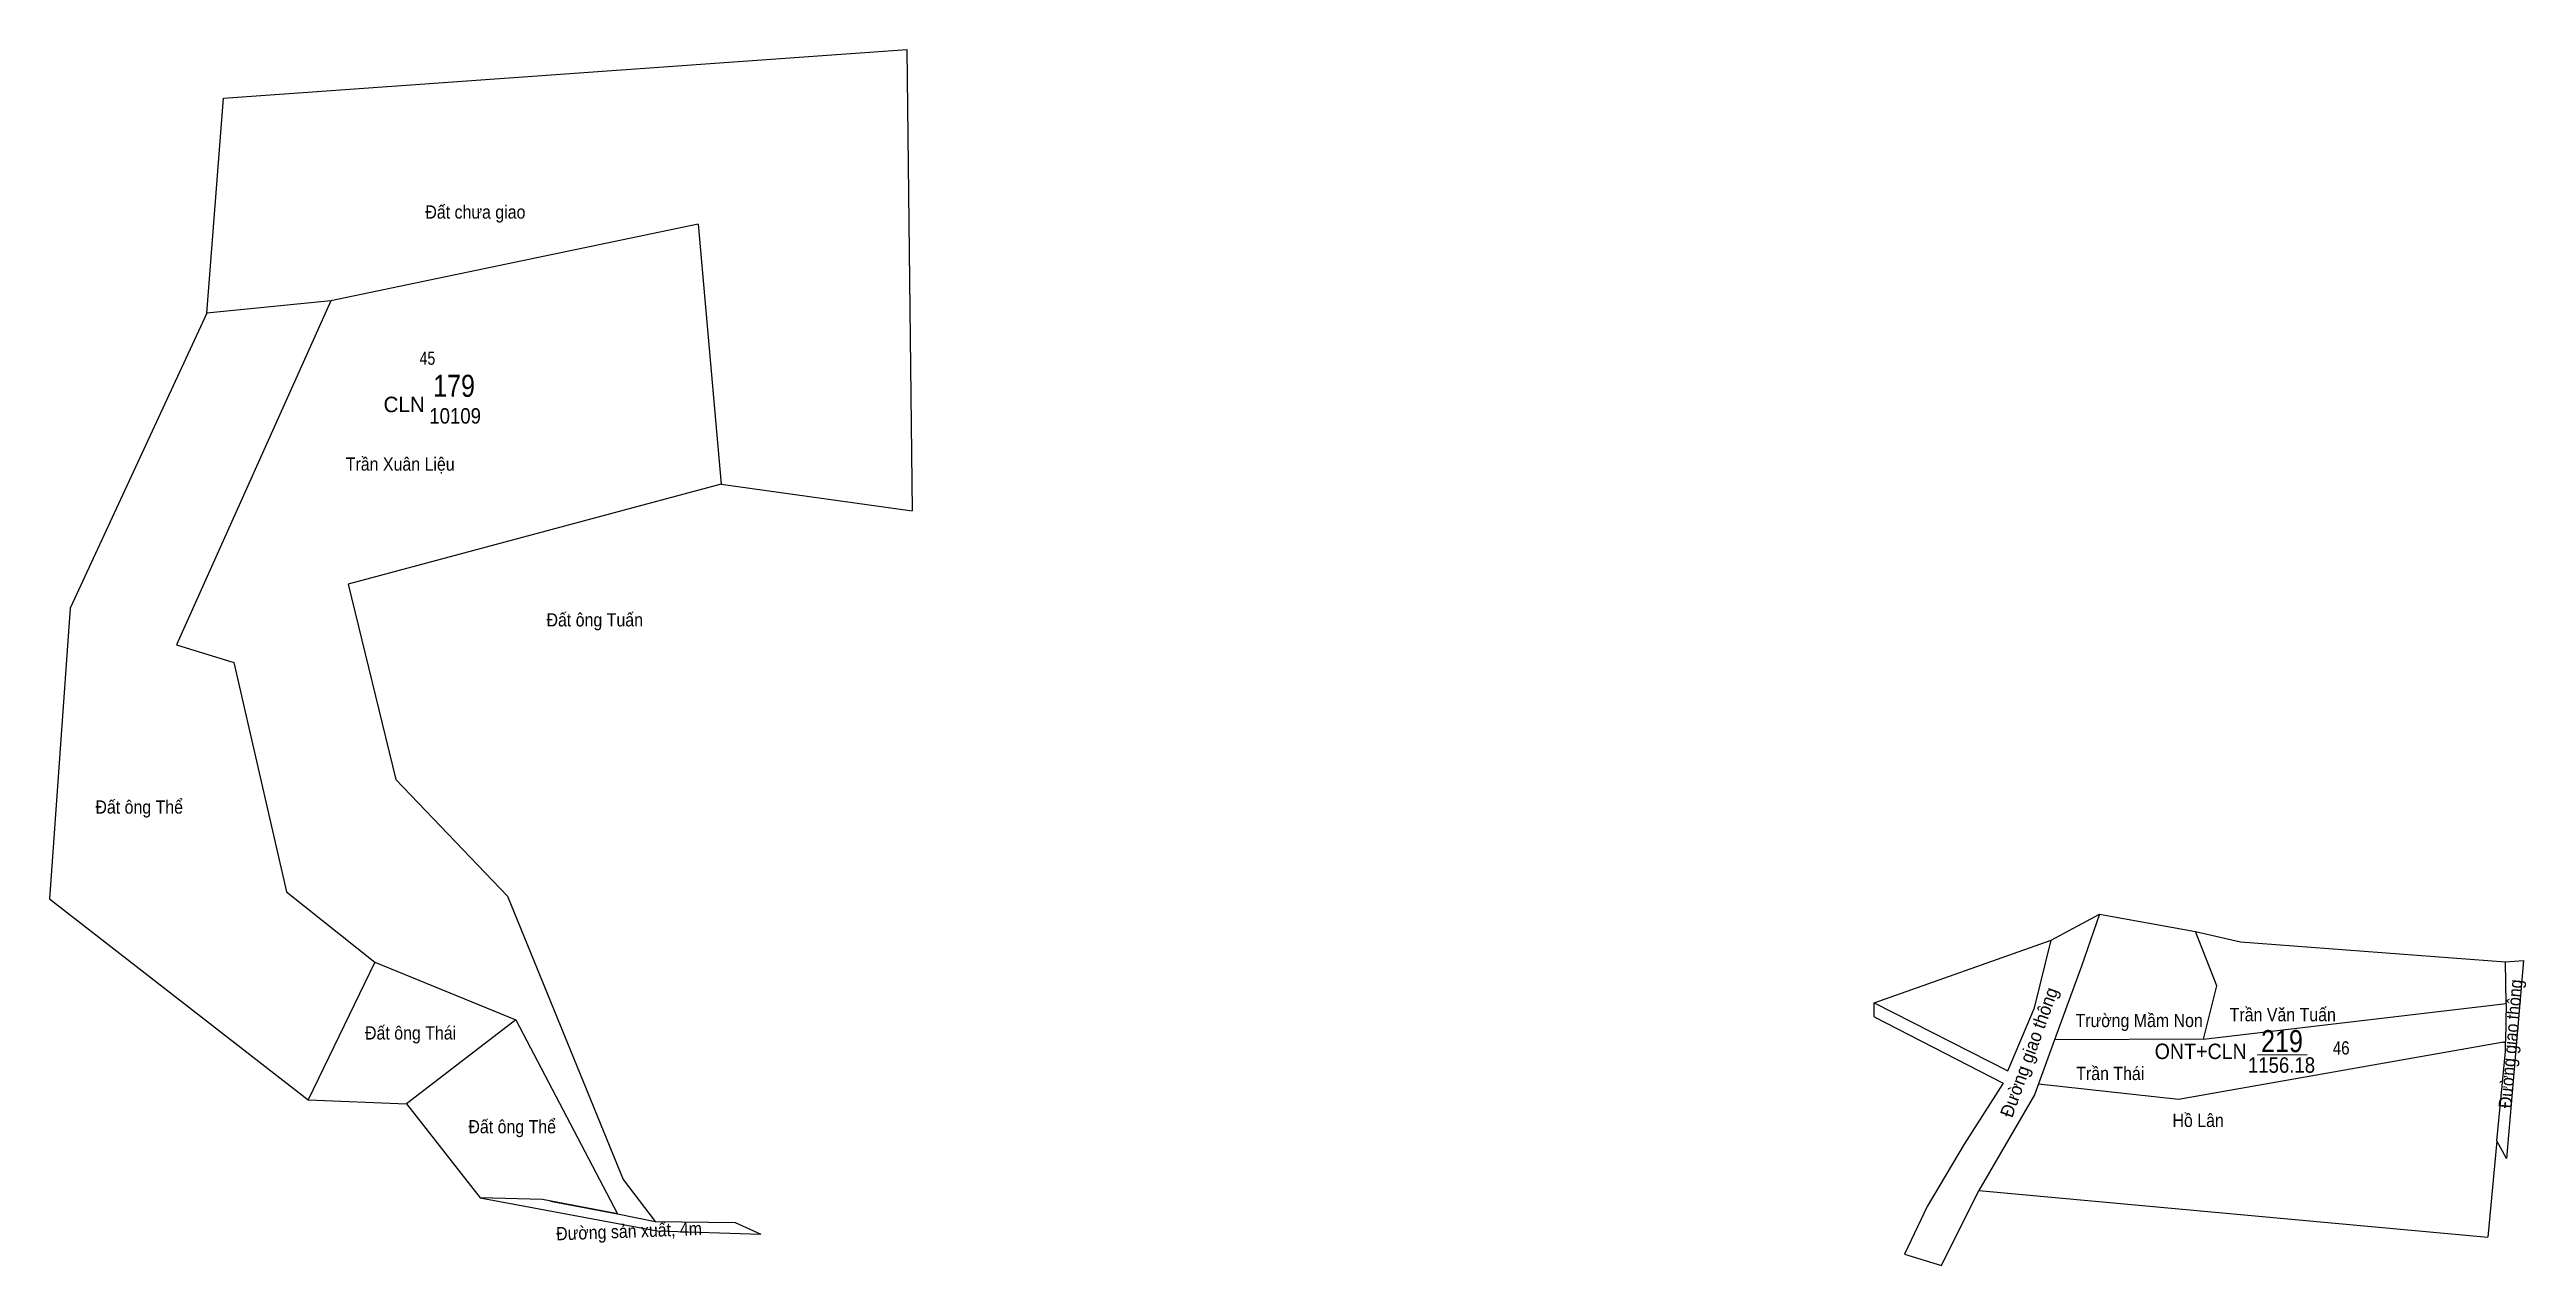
# Model space of a CAD drawing. Header units: metres. Extents: x 533586 to 535027, y 1848292 to 1849819.
# Drawn here: x 533586 to 534148, y 1849543 to 1849819 of the extents above; entities that cross this region are included whole.
import ezdxf
from ezdxf.enums import TextEntityAlignment as Align

# ---------------------------------------------------------------- set-up
doc = ezdxf.new("R2010")
doc.units = ezdxf.units.M
doc.header["$LTSCALE"] = 1.2
for name, color, linetype in [('2', 7, 'Continuous'), ('3', 7, 'Continuous'), ('4', 7, 'Continuous'), ('5', 7, 'Continuous'), ('63', 7, 'Continuous'), ('7', 7, 'Continuous'), ('8', 7, 'Continuous')]:
    doc.layers.add(name, color=color, linetype=linetype)
doc.layers.add('6', color=7, linetype='Continuous', lineweight=25)
doc.layers.add('9', color=7, linetype='Continuous', lineweight=13)

msp = doc.modelspace()

# ---------------------------------------------------------------- texts
at = {"layer": '2', "width": 0.9}
for s, p in [('Đất chưa giao', (533671.46, 1849780.6)), ('Trần Xuân Liệu', (533653.41, 1849723.46)), ('Đất ông Tuấn', (533698.93, 1849688.15)), ('Đất ông Thể', (533596.64, 1849645.71)), ('Đất ông Thái', (533657.78, 1849594.5)), ('Đất ông Thể', (533681.22, 1849573.24))]:
    msp.add_text(s, height=3, dxfattribs=at).set_placement(p)
for s, p in [('Trường Mầm Non', (534060.075, 1849597.32)), ('Trần Văn Tuấn', (534092.645, 1849598.64)), ('Trần Thái', (534053.525, 1849585.31)), ('Hồ Lân', (534073.45, 1849574.67))]:
    msp.add_text(s, height=3, dxfattribs=at).set_placement(p, align=Align.CENTER)
at = {"layer": '3'}
msp.add_text('CLN', height=3.5, dxfattribs=at).set_placement((533671.34, 1849736.73), align=Align.RIGHT)
at = {"layer": '3', "width": 0.95}
msp.add_text('ONT+CLN', height=3.5, dxfattribs=at).set_placement((534084.47, 1849590.07), align=Align.RIGHT)
at = {"layer": '4', "width": 0.85}
for s, p in [('179', (533677.965, 1849740.2)), ('219', (534092.465, 1849591.64))]:
    msp.add_text(s, height=5, dxfattribs=at).set_placement(p, align=Align.CENTER)
at = {"layer": '5', "width": 0.9}
for s, p in [('10109', (533678.21, 1849734.13)), ('1156.18', (534092.355, 1849586.96))]:
    msp.add_text(s, height=3.5, dxfattribs=at).set_placement(p, align=Align.CENTER)
at = {"layer": '63'}
msp.add_text('D', height=0.01, dxfattribs=at).set_placement((534000.005, 1849599.64), align=Align.CENTER)
msp.add_text('D', height=0.01, dxfattribs=at).set_placement((533699.87, 1849557.88), align=Align.RIGHT)
at = {"layer": '7'}
for s, width, p in [('45', 0.8, (533673.71, 1849747.47)), ('46', 0.85, (534107.79, 1849591.1))]:
    msp.add_text(s, height=3, dxfattribs=dict(at, width=width)).set_placement(p, align=Align.RIGHT)
at = {"layer": '8'}
for s, rotation, width, p in [('Đường giao thông', 70.155, 0.95, (534036.532, 1849591.116)), ('Đường giao thông', 85.113, 0.9, (534145.773, 1849593.412)), ('Đường sản xuất, 4m', 2.121, 0.9, (533717.699, 1849549.566))]:
    msp.add_text(s, height=3, rotation=rotation, dxfattribs=dict(at, width=width)).set_placement(p, align=Align.CENTER)

# ---------------------------------------------------------------- linework, layer by layer
at = {"layer": '6'}
for p, q in [((533733.31, 1849779.31), (533650, 1849762)), ((533650, 1849762), (533621.93, 1849759.15)), ((534051.07, 1849622.88), (534072.84, 1849618.98)), ((534000, 1849602.82), (534040.14, 1849617)), ((533660, 1849612), (533644.9, 1849580.82)), ((534143.29, 1849602.64), (534143.11, 1849612.14)), ((534000, 1849599.64), (534000, 1849602.82)), ((534074.66, 1849594.59), (534143.29, 1849602.64)), ((534143.29, 1849602.64), (534143.15, 1849594.03)), ((533692, 1849599), (533667.2, 1849579.89)), ((534040.9, 1849594.46), (534037.28, 1849584.43)), ((534074.66, 1849594.59), (534040.9, 1849594.46)), ((534141.22, 1849571.51), (534143.12, 1849591.76)), ((534143.12, 1849591.76), (534143.15, 1849594.03)), ((534141.22, 1849571.51), (534139.17, 1849549.67)), ((533698.05, 1849558.26), (533683.92, 1849558.64)), ((533715, 1849555), (533698.05, 1849558.26)), ((534023.73, 1849560.3), (534139.17, 1849549.67)), ((533741.72, 1849553.02), (533747.51, 1849550.4))]:
    msp.add_line(p, q, dxfattribs=at)
for points in [[(533621.93, 1849759.15), (533625.71, 1849807.89), (533780.66, 1849818.93), (533781.84, 1849714.33)], [(533733.31, 1849779.31), (533738.53, 1849720.4), (533781.84, 1849714.33)], [(533621.93, 1849759.15), (533590.89, 1849692.32), (533586.24, 1849626.4), (533644.9, 1849580.82)], [(533650, 1849762), (533615, 1849684), (533628, 1849680), (533640, 1849628), (533660, 1849612)], [(533738.53, 1849720.4), (533653.93, 1849697.74), (533664.73, 1849653.48), (533690.12, 1849627), (533716.32, 1849562.76), (533723.54, 1849553.28)], [(534000, 1849602.82), (534030.33, 1849587.38), (534036.38, 1849601.67), (534040.14, 1849617), (534051.07, 1849622.88)], [(534051.07, 1849622.88), (534047, 1849611.15), (534040.9, 1849594.46)], [(534074.66, 1849594.59), (534077.67, 1849606.7), (534072.84, 1849618.98)], [(534072.84, 1849618.98), (534083.09, 1849616.67), (534143.11, 1849612.14)], [(533660, 1849612), (533692, 1849599), (533715, 1849555)], [(534143.11, 1849612.14), (534147.21, 1849612.43), (534143.37, 1849567.52), (534141.22, 1849571.51)], [(534000, 1849599.64), (534029.26, 1849584.64), (534020.43, 1849570.78), (534011.99, 1849556.62), (534006.83, 1849545.81), (534015.27, 1849543.28), (534023.73, 1849560.3)], [(534037.28, 1849584.43), (534069, 1849581), (534143.15, 1849594.03)], [(534037.28, 1849584.43), (534036.38, 1849581.93), (534023.73, 1849560.3)], [(533644.9, 1849580.82), (533667.2, 1849579.89), (533683.92, 1849558.64)], [(533683.92, 1849558.64), (533724.01, 1849551.13), (533747.51, 1849550.4)], [(533699.86, 1849557.88), (533715, 1849555), (533723.54, 1849553.28), (533741.72, 1849553.02)]]:
    msp.add_lwpolyline(points, dxfattribs=at)
at = {"layer": '9'}
msp.add_line((534086.85, 1849591.03), (534098.14, 1849591.03), dxfattribs=at)

msp.set_redraw_order([(e.dxf.handle, doc.entitydb.next_handle()) for e in msp.query("TEXT MTEXT ATTDEF DIMENSION ARC_DIMENSION")])  # texts and dimensions are drawn at this point

doc.saveas('drawing.dxf')
